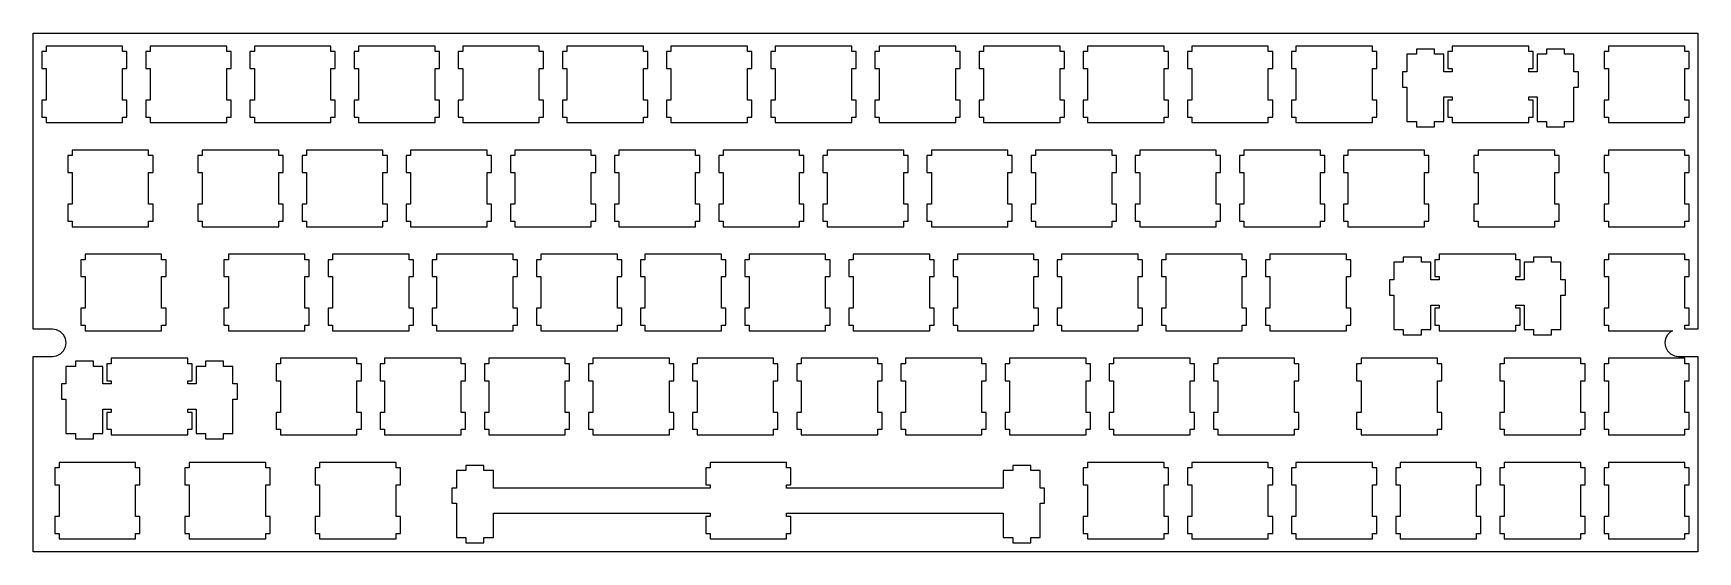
# Model space of a CAD drawing. Extents: x 0 to 305, y 0 to 95.
import ezdxf

# ---------------------------------------------------------------- set-up
doc = ezdxf.new("R2010")
doc.units = 0
doc.layers.get('0').update_dxf_attribs({"linetype": 'CONTINUOUS'})

msp = doc.modelspace()

# ---------------------------------------------------------------- linework, layer by layer
at = {"color": 0}
for p, q in [((0.09508, 40.9924), (0.09508, 95.1548)), ((0.09508, 95.1548), (304.519, 95.1548)), ((304.519, 95.1548), (304.519, 40.9924)), ((2.43086, 91.7938), (1.6316, 91.7938)), ((1.6316, 91.7938), (1.6316, 88.6933)), ((2.43086, 92.7929), (2.43086, 91.7938)), ((16.4317, 92.7929), (2.43086, 92.7929)), ((16.4317, 91.7938), (16.4317, 92.7929)), ((17.231, 91.7938), (16.4317, 91.7938)), ((17.231, 88.6933), (17.231, 91.7938)), ((21.4809, 91.7938), (20.6816, 91.7938)), ((20.6816, 91.7938), (20.6816, 88.6933)), ((21.4809, 92.7929), (21.4809, 91.7938)), ((35.4817, 92.7929), (21.4809, 92.7929)), ((35.4817, 91.7938), (35.4817, 92.7929)), ((36.2811, 91.7938), (35.4817, 91.7938)), ((36.2811, 88.6933), (36.2811, 91.7938)), ((40.531, 91.7938), (39.7316, 91.7938)), ((39.7316, 91.7938), (39.7316, 88.6933)), ((40.531, 92.7929), (40.531, 91.7938)), ((54.5317, 92.7929), (40.531, 92.7929)), ((54.5317, 91.7938), (54.5317, 92.7929)), ((55.3311, 91.7938), (54.5317, 91.7938)), ((55.3311, 88.6933), (55.3311, 91.7938)), ((59.581, 91.7938), (58.7816, 91.7938)), ((58.7816, 91.7938), (58.7816, 88.6933)), ((59.581, 92.7929), (59.581, 91.7938)), ((73.5803, 92.7929), (59.581, 92.7929)), ((73.5803, 91.7938), (73.5803, 92.7929)), ((74.3811, 91.7938), (73.5803, 91.7938)), ((74.3811, 88.6933), (74.3811, 91.7938)), ((78.631, 91.7938), (77.8302, 91.7938)), ((77.8302, 91.7938), (77.8302, 88.6933)), ((78.631, 92.7929), (78.631, 91.7938)), ((92.6317, 92.7929), (78.631, 92.7929)), ((92.6317, 91.7938), (92.6317, 92.7929)), ((93.4311, 91.7938), (92.6317, 91.7938)), ((93.4311, 88.6933), (93.4311, 91.7938)), ((97.681, 91.7938), (96.8816, 91.7938)), ((96.8816, 91.7938), (96.8816, 88.6933)), ((97.681, 92.7929), (97.681, 91.7938)), ((111.682, 92.7929), (97.681, 92.7929)), ((111.682, 91.7938), (111.682, 92.7929)), ((112.481, 91.7938), (111.682, 91.7938)), ((112.481, 88.6933), (112.481, 91.7938)), ((116.731, 91.7938), (115.932, 91.7938)), ((115.932, 91.7938), (115.932, 88.6933)), ((116.731, 92.7929), (116.731, 91.7938)), ((130.732, 92.7929), (116.731, 92.7929)), ((130.732, 91.7938), (130.732, 92.7929)), ((131.531, 91.7938), (130.732, 91.7938)), ((131.531, 88.6933), (131.531, 91.7938)), ((135.781, 91.7938), (134.982, 91.7938)), ((134.982, 91.7938), (134.982, 88.6933)), ((135.781, 92.7929), (135.781, 91.7938)), ((149.782, 92.7929), (135.781, 92.7929)), ((149.782, 91.7938), (149.782, 92.7929)), ((150.581, 91.7938), (149.782, 91.7938)), ((150.581, 88.6933), (150.581, 91.7938)), ((154.831, 91.7938), (154.032, 91.7938)), ((154.032, 91.7938), (154.032, 88.6933)), ((154.831, 92.7929), (154.831, 91.7938)), ((168.83, 92.7929), (154.831, 92.7929)), ((168.83, 91.7938), (168.83, 92.7929)), ((169.631, 91.7938), (168.83, 91.7938)), ((169.631, 88.6933), (169.631, 91.7938)), ((173.881, 91.7938), (173.08, 91.7938)), ((173.08, 91.7938), (173.08, 88.6933)), ((173.881, 92.7929), (173.881, 91.7938)), ((187.882, 92.7929), (173.881, 92.7929)), ((187.882, 91.7938), (187.882, 92.7929)), ((188.681, 91.7938), (187.882, 91.7938)), ((188.681, 88.6933), (188.681, 91.7938)), ((192.931, 91.7938), (192.132, 91.7938)), ((192.132, 91.7938), (192.132, 88.6933)), ((192.931, 92.7929), (192.931, 91.7938)), ((206.93, 92.7929), (192.931, 92.7929)), ((206.93, 91.7938), (206.93, 92.7929)), ((207.731, 91.7938), (206.93, 91.7938)), ((207.731, 88.6933), (207.731, 91.7938)), ((211.981, 91.7938), (211.18, 91.7938)), ((211.18, 91.7938), (211.18, 88.6933)), ((211.981, 92.7929), (211.981, 91.7938)), ((225.982, 92.7929), (211.981, 92.7929)), ((225.982, 91.7938), (225.982, 92.7929)), ((226.781, 91.7938), (225.982, 91.7938)), ((226.781, 88.6933), (226.781, 91.7938)), ((231.031, 91.7938), (230.232, 91.7938)), ((230.232, 91.7938), (230.232, 88.6933)), ((231.031, 92.7929), (231.031, 91.7938)), ((245.032, 92.7929), (231.031, 92.7929)), ((245.032, 91.7938), (245.032, 92.7929)), ((245.831, 91.7938), (245.032, 91.7938)), ((245.831, 88.6933), (245.831, 91.7938)), ((256.355, 92.2433), (253.056, 92.2433)), ((253.056, 92.2433), (253.056, 91.3239)), ((256.355, 91.3239), (256.355, 92.2433)), ((259.606, 91.7938), (258.805, 91.7938)), ((258.805, 91.7938), (258.805, 88.6933)), ((259.606, 92.7929), (259.606, 91.7938)), ((273.605, 92.7929), (259.606, 92.7929)), ((273.605, 91.7938), (273.605, 92.7929)), ((274.406, 91.7938), (273.605, 91.7938)), ((274.406, 88.6933), (274.406, 91.7938)), ((280.155, 92.2433), (276.856, 92.2433)), ((276.856, 92.2433), (276.856, 91.3239)), ((280.155, 91.3239), (280.155, 92.2433)), ((288.181, 91.7938), (287.38, 91.7938)), ((287.38, 91.7938), (287.38, 88.6933)), ((288.181, 92.7929), (288.181, 91.7938)), ((302.18, 92.7929), (288.181, 92.7929)), ((302.18, 91.7938), (302.18, 92.7929)), ((302.981, 91.7938), (302.18, 91.7938)), ((302.981, 88.6933), (302.981, 91.7938)), ((1.6316, 88.6933), (2.43086, 88.6933)), ((2.43086, 88.6933), (2.43086, 82.8933)), ((16.4317, 82.8933), (16.4317, 88.6933)), ((16.4317, 88.6933), (17.231, 88.6933)), ((20.6816, 88.6933), (21.4809, 88.6933)), ((21.4809, 88.6933), (21.4809, 82.8933)), ((35.4817, 82.8933), (35.4817, 88.6933)), ((35.4817, 88.6933), (36.2811, 88.6933)), ((39.7316, 88.6933), (40.531, 88.6933)), ((40.531, 88.6933), (40.531, 82.8933)), ((54.5317, 82.8933), (54.5317, 88.6933)), ((54.5317, 88.6933), (55.3311, 88.6933)), ((58.7816, 88.6933), (59.581, 88.6933)), ((59.581, 88.6933), (59.581, 82.8933)), ((73.5803, 82.8933), (73.5803, 88.6933)), ((73.5803, 88.6933), (74.3811, 88.6933)), ((77.8302, 88.6933), (78.631, 88.6933)), ((78.631, 88.6933), (78.631, 82.8933)), ((92.6317, 82.8933), (92.6317, 88.6933)), ((92.6317, 88.6933), (93.4311, 88.6933)), ((96.8816, 88.6933), (97.681, 88.6933)), ((97.681, 88.6933), (97.681, 82.8933)), ((111.682, 82.8933), (111.682, 88.6933)), ((111.682, 88.6933), (112.481, 88.6933)), ((115.932, 88.6933), (116.731, 88.6933)), ((116.731, 88.6933), (116.731, 82.8933)), ((130.732, 82.8933), (130.732, 88.6933)), ((130.732, 88.6933), (131.531, 88.6933)), ((134.982, 88.6933), (135.781, 88.6933)), ((135.781, 88.6933), (135.781, 82.8933)), ((149.782, 82.8933), (149.782, 88.6933)), ((149.782, 88.6933), (150.581, 88.6933)), ((154.032, 88.6933), (154.831, 88.6933)), ((154.831, 88.6933), (154.831, 82.8933)), ((168.83, 82.8933), (168.83, 88.6933)), ((168.83, 88.6933), (169.631, 88.6933)), ((173.08, 88.6933), (173.881, 88.6933)), ((173.881, 88.6933), (173.881, 82.8933)), ((187.882, 82.8933), (187.882, 88.6933)), ((187.882, 88.6933), (188.681, 88.6933)), ((192.132, 88.6933), (192.931, 88.6933)), ((192.931, 88.6933), (192.931, 82.8933)), ((206.93, 82.8933), (206.93, 88.6933)), ((206.93, 88.6933), (207.731, 88.6933)), ((211.18, 88.6933), (211.981, 88.6933)), ((211.981, 88.6933), (211.981, 82.8933)), ((225.982, 82.8933), (225.982, 88.6933)), ((225.982, 88.6933), (226.781, 88.6933)), ((230.232, 88.6933), (231.031, 88.6933)), ((231.031, 88.6933), (231.031, 82.8933)), ((245.032, 82.8933), (245.032, 88.6933)), ((245.032, 88.6933), (245.831, 88.6933)), ((253.056, 91.3239), (251.331, 91.3239)), ((251.331, 91.3239), (251.331, 88.0939)), ((258.08, 91.3239), (256.355, 91.3239)), ((258.08, 88.0939), (258.08, 91.3239)), ((258.805, 88.6933), (259.606, 88.6933)), ((259.606, 88.6933), (259.606, 88.0939)), ((273.605, 88.0939), (273.605, 88.6933)), ((273.605, 88.6933), (274.406, 88.6933)), ((276.856, 91.3239), (275.131, 91.3239)), ((275.131, 91.3239), (275.131, 88.0939)), ((281.88, 91.3239), (280.155, 91.3239)), ((281.88, 88.0939), (281.88, 91.3239)), ((287.38, 88.6933), (288.181, 88.6933)), ((288.181, 88.6933), (288.181, 82.8933)), ((302.18, 82.8933), (302.18, 88.6933)), ((302.18, 88.6933), (302.981, 88.6933)), ((251.331, 88.0939), (250.507, 88.0939)), ((250.507, 88.0939), (250.507, 85.2936)), ((250.507, 85.2936), (251.331, 85.2936)), ((251.331, 85.2936), (251.331, 79.0222)), ((259.606, 88.0939), (258.08, 88.0939)), ((275.131, 88.0939), (273.605, 88.0939)), ((282.706, 88.0939), (281.88, 88.0939)), ((281.88, 79.0222), (281.88, 85.2936)), ((281.88, 85.2936), (282.706, 85.2936)), ((282.706, 85.2936), (282.706, 88.0939)), ((2.43086, 82.8933), (1.6316, 82.8933)), ((1.6316, 82.8933), (1.6316, 79.7941)), ((17.231, 82.8933), (16.4317, 82.8933)), ((17.231, 79.7941), (17.231, 82.8933)), ((21.4809, 82.8933), (20.6816, 82.8933)), ((20.6816, 82.8933), (20.6816, 79.7941)), ((36.2811, 82.8933), (35.4817, 82.8933)), ((36.2811, 79.7941), (36.2811, 82.8933)), ((40.531, 82.8933), (39.7316, 82.8933)), ((39.7316, 82.8933), (39.7316, 79.7941)), ((55.3311, 82.8933), (54.5317, 82.8933)), ((55.3311, 79.7941), (55.3311, 82.8933)), ((59.581, 82.8933), (58.7816, 82.8933)), ((58.7816, 82.8933), (58.7816, 79.7941)), ((74.3811, 82.8933), (73.5803, 82.8933)), ((74.3811, 79.7941), (74.3811, 82.8933)), ((78.631, 82.8933), (77.8302, 82.8933)), ((77.8302, 82.8933), (77.8302, 79.7941)), ((93.4311, 82.8933), (92.6317, 82.8933)), ((93.4311, 79.7941), (93.4311, 82.8933)), ((97.681, 82.8933), (96.8816, 82.8933)), ((96.8816, 82.8933), (96.8816, 79.7941)), ((112.481, 82.8933), (111.682, 82.8933)), ((112.481, 79.7941), (112.481, 82.8933)), ((116.731, 82.8933), (115.932, 82.8933)), ((115.932, 82.8933), (115.932, 79.7941)), ((131.531, 82.8933), (130.732, 82.8933)), ((131.531, 79.7941), (131.531, 82.8933)), ((135.781, 82.8933), (134.982, 82.8933)), ((134.982, 82.8933), (134.982, 79.7941)), ((150.581, 82.8933), (149.782, 82.8933)), ((150.581, 79.7941), (150.581, 82.8933)), ((154.831, 82.8933), (154.032, 82.8933)), ((154.032, 82.8933), (154.032, 79.7941)), ((169.631, 82.8933), (168.83, 82.8933)), ((169.631, 79.7941), (169.631, 82.8933)), ((173.881, 82.8933), (173.08, 82.8933)), ((173.08, 82.8933), (173.08, 79.7941)), ((188.681, 82.8933), (187.882, 82.8933)), ((188.681, 79.7941), (188.681, 82.8933)), ((192.931, 82.8933), (192.132, 82.8933)), ((192.132, 82.8933), (192.132, 79.7941)), ((207.731, 82.8933), (206.93, 82.8933)), ((207.731, 79.7941), (207.731, 82.8933)), ((211.981, 82.8933), (211.18, 82.8933)), ((211.18, 82.8933), (211.18, 79.7941)), ((226.781, 82.8933), (225.982, 82.8933)), ((226.781, 79.7941), (226.781, 82.8933)), ((231.031, 82.8933), (230.232, 82.8933)), ((230.232, 82.8933), (230.232, 79.7941)), ((245.831, 82.8933), (245.032, 82.8933)), ((245.831, 79.7941), (245.831, 82.8933)), ((258.08, 79.0222), (258.08, 83.494)), ((258.08, 83.494), (259.606, 83.494)), ((259.606, 82.8933), (258.805, 82.8933)), ((258.805, 82.8933), (258.805, 79.7941)), ((259.606, 83.494), (259.606, 82.8933)), ((273.605, 82.8933), (273.605, 83.494)), ((273.605, 83.494), (275.131, 83.494)), ((274.406, 82.8933), (273.605, 82.8933)), ((274.406, 79.7941), (274.406, 82.8933)), ((275.131, 83.494), (275.131, 79.0222)), ((288.181, 82.8933), (287.38, 82.8933)), ((287.38, 82.8933), (287.38, 79.7941)), ((302.981, 82.8933), (302.18, 82.8933)), ((302.981, 79.7941), (302.981, 82.8933)), ((1.6316, 79.7941), (2.43086, 79.7941)), ((2.43086, 79.7941), (2.43086, 78.7936)), ((16.4317, 78.7936), (16.4317, 79.7941)), ((16.4317, 79.7941), (17.231, 79.7941)), ((20.6816, 79.7941), (21.4809, 79.7941)), ((21.4809, 79.7941), (21.4809, 78.7936)), ((35.4817, 78.7936), (35.4817, 79.7941)), ((35.4817, 79.7941), (36.2811, 79.7941)), ((39.7316, 79.7941), (40.531, 79.7941)), ((40.531, 79.7941), (40.531, 78.7936)), ((54.5317, 78.7936), (54.5317, 79.7941)), ((54.5317, 79.7941), (55.3311, 79.7941)), ((58.7816, 79.7941), (59.581, 79.7941)), ((59.581, 79.7941), (59.581, 78.7936)), ((73.5803, 78.7936), (73.5803, 79.7941)), ((73.5803, 79.7941), (74.3811, 79.7941)), ((77.8302, 79.7941), (78.631, 79.7941)), ((78.631, 79.7941), (78.631, 78.7936)), ((92.6317, 78.7936), (92.6317, 79.7941)), ((92.6317, 79.7941), (93.4311, 79.7941)), ((96.8816, 79.7941), (97.681, 79.7941)), ((97.681, 79.7941), (97.681, 78.7936)), ((111.682, 78.7936), (111.682, 79.7941)), ((111.682, 79.7941), (112.481, 79.7941)), ((115.932, 79.7941), (116.731, 79.7941)), ((116.731, 79.7941), (116.731, 78.7936)), ((130.732, 78.7936), (130.732, 79.7941)), ((130.732, 79.7941), (131.531, 79.7941)), ((134.982, 79.7941), (135.781, 79.7941)), ((135.781, 79.7941), (135.781, 78.7936)), ((149.782, 78.7936), (149.782, 79.7941)), ((149.782, 79.7941), (150.581, 79.7941)), ((154.032, 79.7941), (154.831, 79.7941)), ((154.831, 79.7941), (154.831, 78.7936)), ((168.83, 78.7936), (168.83, 79.7941)), ((168.83, 79.7941), (169.631, 79.7941)), ((173.08, 79.7941), (173.881, 79.7941)), ((173.881, 79.7941), (173.881, 78.7936)), ((187.882, 78.7936), (187.882, 79.7941)), ((187.882, 79.7941), (188.681, 79.7941)), ((192.132, 79.7941), (192.931, 79.7941)), ((192.931, 79.7941), (192.931, 78.7936)), ((206.93, 78.7936), (206.93, 79.7941)), ((206.93, 79.7941), (207.731, 79.7941)), ((211.18, 79.7941), (211.981, 79.7941)), ((211.981, 79.7941), (211.981, 78.7936)), ((225.982, 78.7936), (225.982, 79.7941)), ((225.982, 79.7941), (226.781, 79.7941)), ((230.232, 79.7941), (231.031, 79.7941)), ((231.031, 79.7941), (231.031, 78.7936)), ((245.032, 78.7936), (245.032, 79.7941)), ((245.032, 79.7941), (245.831, 79.7941)), ((258.805, 79.7941), (259.606, 79.7941)), ((259.606, 79.7941), (259.606, 78.7936)), ((273.605, 78.7936), (273.605, 79.7941)), ((273.605, 79.7941), (274.406, 79.7941)), ((287.38, 79.7941), (288.181, 79.7941)), ((288.181, 79.7941), (288.181, 78.7936)), ((302.18, 78.7936), (302.18, 79.7941)), ((302.18, 79.7941), (302.981, 79.7941)), ((2.43086, 78.7936), (16.4317, 78.7936)), ((21.4809, 78.7936), (35.4817, 78.7936)), ((40.531, 78.7936), (54.5317, 78.7936)), ((59.581, 78.7936), (73.5803, 78.7936)), ((78.631, 78.7936), (92.6317, 78.7936)), ((97.681, 78.7936), (111.682, 78.7936)), ((116.731, 78.7936), (130.732, 78.7936)), ((135.781, 78.7936), (149.782, 78.7936)), ((154.831, 78.7936), (168.83, 78.7936)), ((173.881, 78.7936), (187.882, 78.7936)), ((192.931, 78.7936), (206.93, 78.7936)), ((211.981, 78.7936), (225.982, 78.7936)), ((231.031, 78.7936), (245.032, 78.7936)), ((251.331, 79.0222), (253.056, 79.0222)), ((253.056, 79.0222), (253.056, 78.044)), ((253.056, 78.044), (256.355, 78.044)), ((256.355, 78.044), (256.355, 79.0222)), ((256.355, 79.0222), (258.08, 79.0222)), ((259.606, 78.7936), (273.605, 78.7936)), ((275.131, 79.0222), (276.856, 79.0222)), ((276.856, 79.0222), (276.856, 78.044)), ((276.856, 78.044), (280.155, 78.044)), ((280.155, 78.044), (280.155, 79.0222)), ((280.155, 79.0222), (281.88, 79.0222)), ((288.181, 78.7936), (302.18, 78.7936)), ((7.19473, 73.7429), (7.19473, 72.7438)), ((21.1942, 73.7429), (7.19473, 73.7429)), ((21.1942, 72.7438), (21.1942, 73.7429)), ((31.0059, 73.7429), (31.0059, 72.7438)), ((45.0053, 73.7429), (31.0059, 73.7429)), ((45.0053, 72.7438), (45.0053, 73.7429)), ((50.056, 73.7429), (50.056, 72.7438)), ((64.0567, 73.7429), (50.056, 73.7429)), ((64.0567, 72.7438), (64.0567, 73.7429)), ((69.106, 73.7429), (69.106, 72.7438)), ((83.1067, 73.7429), (69.106, 73.7429)), ((83.1067, 72.7438), (83.1067, 73.7429)), ((88.156, 73.7429), (88.156, 72.7438)), ((102.157, 73.7429), (88.156, 73.7429)), ((102.157, 72.7438), (102.157, 73.7429)), ((107.206, 73.7429), (107.206, 72.7438)), ((121.205, 73.7429), (107.206, 73.7429)), ((121.205, 72.7438), (121.205, 73.7429)), ((126.256, 73.7429), (126.256, 72.7438)), ((140.257, 73.7429), (126.256, 73.7429)), ((140.257, 72.7438), (140.257, 73.7429)), ((145.306, 73.7429), (145.306, 72.7438)), ((159.305, 73.7429), (145.306, 73.7429)), ((159.305, 72.7438), (159.305, 73.7429)), ((164.356, 73.7429), (164.356, 72.7438)), ((178.357, 73.7429), (164.356, 73.7429)), ((178.357, 72.7438), (178.357, 73.7429)), ((183.406, 73.7429), (183.406, 72.7438)), ((197.407, 73.7429), (183.406, 73.7429)), ((197.407, 72.7438), (197.407, 73.7429)), ((202.456, 73.7429), (202.456, 72.7438)), ((216.455, 73.7429), (202.456, 73.7429)), ((216.455, 72.7438), (216.455, 73.7429)), ((221.506, 73.7429), (221.506, 72.7438)), ((235.507, 73.7429), (221.506, 73.7429)), ((235.507, 72.7438), (235.507, 73.7429)), ((240.556, 73.7429), (240.556, 72.7438)), ((254.555, 73.7429), (240.556, 73.7429)), ((254.555, 72.7438), (254.555, 73.7429)), ((264.368, 73.7429), (264.368, 72.7438)), ((278.368, 73.7429), (264.368, 73.7429)), ((278.368, 72.7438), (278.368, 73.7429)), ((288.181, 73.7429), (288.181, 72.7438)), ((302.18, 73.7429), (288.181, 73.7429)), ((302.18, 72.7438), (302.18, 73.7429)), ((7.19473, 72.7438), (6.3941, 72.7438)), ((6.3941, 72.7438), (6.3941, 69.6433)), ((21.9935, 72.7438), (21.1942, 72.7438)), ((21.9935, 69.6433), (21.9935, 72.7438)), ((31.0059, 72.7438), (30.2052, 72.7438)), ((30.2052, 72.7438), (30.2052, 69.6433)), ((45.8061, 72.7438), (45.0053, 72.7438)), ((45.8061, 69.6433), (45.8061, 72.7438)), ((50.056, 72.7438), (49.2552, 72.7438)), ((49.2552, 72.7438), (49.2552, 69.6433)), ((64.8561, 72.7438), (64.0567, 72.7438)), ((64.8561, 69.6433), (64.8561, 72.7438)), ((69.106, 72.7438), (68.3066, 72.7438)), ((68.3066, 72.7438), (68.3066, 69.6433)), ((83.9061, 72.7438), (83.1067, 72.7438)), ((83.9061, 69.6433), (83.9061, 72.7438)), ((88.156, 72.7438), (87.3566, 72.7438)), ((87.3566, 72.7438), (87.3566, 69.6433)), ((102.956, 72.7438), (102.157, 72.7438)), ((102.956, 69.6433), (102.956, 72.7438)), ((107.206, 72.7438), (106.407, 72.7438)), ((106.407, 72.7438), (106.407, 69.6433)), ((122.006, 72.7438), (121.205, 72.7438)), ((122.006, 69.6433), (122.006, 72.7438)), ((126.256, 72.7438), (125.455, 72.7438)), ((125.455, 72.7438), (125.455, 69.6433)), ((141.056, 72.7438), (140.257, 72.7438)), ((141.056, 69.6433), (141.056, 72.7438)), ((145.306, 72.7438), (144.507, 72.7438)), ((144.507, 72.7438), (144.507, 69.6433)), ((160.106, 72.7438), (159.305, 72.7438)), ((160.106, 69.6433), (160.106, 72.7438)), ((164.356, 72.7438), (163.555, 72.7438)), ((163.555, 72.7438), (163.555, 69.6433)), ((179.156, 72.7438), (178.357, 72.7438)), ((179.156, 69.6433), (179.156, 72.7438)), ((183.406, 72.7438), (182.607, 72.7438)), ((182.607, 72.7438), (182.607, 69.6433)), ((198.206, 72.7438), (197.407, 72.7438)), ((198.206, 69.6433), (198.206, 72.7438)), ((202.456, 72.7438), (201.657, 72.7438)), ((201.657, 72.7438), (201.657, 69.6433)), ((217.256, 72.7438), (216.455, 72.7438)), ((217.256, 69.6433), (217.256, 72.7438)), ((221.506, 72.7438), (220.705, 72.7438)), ((220.705, 72.7438), (220.705, 69.6433)), ((236.306, 72.7438), (235.507, 72.7438)), ((236.306, 69.6433), (236.306, 72.7438)), ((240.556, 72.7438), (239.757, 72.7438)), ((239.757, 72.7438), (239.757, 69.6433)), ((255.356, 72.7438), (254.555, 72.7438)), ((255.356, 69.6433), (255.356, 72.7438)), ((264.368, 72.7438), (263.569, 72.7438)), ((263.569, 72.7438), (263.569, 69.6433)), ((279.169, 72.7438), (278.368, 72.7438)), ((279.169, 69.6433), (279.169, 72.7438)), ((288.181, 72.7438), (287.38, 72.7438)), ((287.38, 72.7438), (287.38, 69.6433)), ((302.981, 72.7438), (302.18, 72.7438)), ((302.981, 69.6433), (302.981, 72.7438)), ((6.3941, 69.6433), (7.19473, 69.6433)), ((7.19473, 69.6433), (7.19473, 63.8433)), ((21.1942, 63.8433), (21.1942, 69.6433)), ((21.1942, 69.6433), (21.9935, 69.6433)), ((30.2052, 69.6433), (31.0059, 69.6433)), ((31.0059, 69.6433), (31.0059, 63.8433)), ((45.0053, 63.8433), (45.0053, 69.6433)), ((45.0053, 69.6433), (45.8061, 69.6433)), ((49.2552, 69.6433), (50.056, 69.6433)), ((50.056, 69.6433), (50.056, 63.8433)), ((64.0567, 63.8433), (64.0567, 69.6433)), ((64.0567, 69.6433), (64.8561, 69.6433)), ((68.3066, 69.6433), (69.106, 69.6433)), ((69.106, 69.6433), (69.106, 63.8433)), ((83.1067, 63.8433), (83.1067, 69.6433)), ((83.1067, 69.6433), (83.9061, 69.6433)), ((87.3566, 69.6433), (88.156, 69.6433)), ((88.156, 69.6433), (88.156, 63.8433)), ((102.157, 63.8433), (102.157, 69.6433)), ((102.157, 69.6433), (102.956, 69.6433)), ((106.407, 69.6433), (107.206, 69.6433)), ((107.206, 69.6433), (107.206, 63.8433)), ((121.205, 63.8433), (121.205, 69.6433)), ((121.205, 69.6433), (122.006, 69.6433)), ((125.455, 69.6433), (126.256, 69.6433)), ((126.256, 69.6433), (126.256, 63.8433)), ((140.257, 63.8433), (140.257, 69.6433)), ((140.257, 69.6433), (141.056, 69.6433)), ((144.507, 69.6433), (145.306, 69.6433)), ((145.306, 69.6433), (145.306, 63.8433)), ((159.305, 63.8433), (159.305, 69.6433)), ((159.305, 69.6433), (160.106, 69.6433)), ((163.555, 69.6433), (164.356, 69.6433)), ((164.356, 69.6433), (164.356, 63.8433)), ((178.357, 63.8433), (178.357, 69.6433)), ((178.357, 69.6433), (179.156, 69.6433)), ((182.607, 69.6433), (183.406, 69.6433)), ((183.406, 69.6433), (183.406, 63.8433)), ((197.407, 63.8433), (197.407, 69.6433)), ((197.407, 69.6433), (198.206, 69.6433)), ((201.657, 69.6433), (202.456, 69.6433)), ((202.456, 69.6433), (202.456, 63.8433)), ((216.455, 63.8433), (216.455, 69.6433)), ((216.455, 69.6433), (217.256, 69.6433)), ((220.705, 69.6433), (221.506, 69.6433)), ((221.506, 69.6433), (221.506, 63.8433)), ((235.507, 63.8433), (235.507, 69.6433)), ((235.507, 69.6433), (236.306, 69.6433)), ((239.757, 69.6433), (240.556, 69.6433)), ((240.556, 69.6433), (240.556, 63.8433)), ((254.555, 63.8433), (254.555, 69.6433)), ((254.555, 69.6433), (255.356, 69.6433)), ((263.569, 69.6433), (264.368, 69.6433)), ((264.368, 69.6433), (264.368, 63.8433)), ((278.368, 63.8433), (278.368, 69.6433)), ((278.368, 69.6433), (279.169, 69.6433)), ((287.38, 69.6433), (288.181, 69.6433)), ((288.181, 69.6433), (288.181, 63.8433)), ((302.18, 63.8433), (302.18, 69.6433)), ((302.18, 69.6433), (302.981, 69.6433)), ((7.19473, 63.8433), (6.3941, 63.8433)), ((6.3941, 63.8433), (6.3941, 60.7441)), ((21.9935, 63.8433), (21.1942, 63.8433)), ((21.9935, 60.7441), (21.9935, 63.8433)), ((31.0059, 63.8433), (30.2052, 63.8433)), ((30.2052, 63.8433), (30.2052, 60.7441)), ((45.8061, 63.8433), (45.0053, 63.8433)), ((45.8061, 60.7441), (45.8061, 63.8433)), ((50.056, 63.8433), (49.2552, 63.8433)), ((49.2552, 63.8433), (49.2552, 60.7441)), ((64.8561, 63.8433), (64.0567, 63.8433)), ((64.8561, 60.7441), (64.8561, 63.8433)), ((69.106, 63.8433), (68.3066, 63.8433)), ((68.3066, 63.8433), (68.3066, 60.7441)), ((83.9061, 63.8433), (83.1067, 63.8433)), ((83.9061, 60.7441), (83.9061, 63.8433)), ((88.156, 63.8433), (87.3566, 63.8433)), ((87.3566, 63.8433), (87.3566, 60.7441)), ((102.956, 63.8433), (102.157, 63.8433)), ((102.956, 60.7441), (102.956, 63.8433)), ((107.206, 63.8433), (106.407, 63.8433)), ((106.407, 63.8433), (106.407, 60.7441)), ((122.006, 63.8433), (121.205, 63.8433)), ((122.006, 60.7441), (122.006, 63.8433)), ((126.256, 63.8433), (125.455, 63.8433)), ((125.455, 63.8433), (125.455, 60.7441)), ((141.056, 63.8433), (140.257, 63.8433)), ((141.056, 60.7441), (141.056, 63.8433)), ((145.306, 63.8433), (144.507, 63.8433)), ((144.507, 63.8433), (144.507, 60.7441)), ((160.106, 63.8433), (159.305, 63.8433)), ((160.106, 60.7441), (160.106, 63.8433)), ((164.356, 63.8433), (163.555, 63.8433)), ((163.555, 63.8433), (163.555, 60.7441)), ((179.156, 63.8433), (178.357, 63.8433)), ((179.156, 60.7441), (179.156, 63.8433)), ((183.406, 63.8433), (182.607, 63.8433)), ((182.607, 63.8433), (182.607, 60.7441)), ((198.206, 63.8433), (197.407, 63.8433)), ((198.206, 60.7441), (198.206, 63.8433)), ((202.456, 63.8433), (201.657, 63.8433)), ((201.657, 63.8433), (201.657, 60.7441)), ((217.256, 63.8433), (216.455, 63.8433)), ((217.256, 60.7441), (217.256, 63.8433)), ((221.506, 63.8433), (220.705, 63.8433)), ((220.705, 63.8433), (220.705, 60.7441)), ((236.306, 63.8433), (235.507, 63.8433)), ((236.306, 60.7441), (236.306, 63.8433)), ((240.556, 63.8433), (239.757, 63.8433)), ((239.757, 63.8433), (239.757, 60.7441)), ((255.356, 63.8433), (254.555, 63.8433)), ((255.356, 60.7441), (255.356, 63.8433)), ((264.368, 63.8433), (263.569, 63.8433)), ((263.569, 63.8433), (263.569, 60.7441)), ((279.169, 63.8433), (278.368, 63.8433)), ((279.169, 60.7441), (279.169, 63.8433)), ((288.181, 63.8433), (287.38, 63.8433)), ((287.38, 63.8433), (287.38, 60.7441)), ((302.981, 63.8433), (302.18, 63.8433)), ((302.981, 60.7441), (302.981, 63.8433)), ((6.3941, 60.7441), (7.19473, 60.7441)), ((7.19473, 60.7441), (7.19473, 59.7436)), ((7.19473, 59.7436), (21.1942, 59.7436)), ((21.1942, 59.7436), (21.1942, 60.7441)), ((21.1942, 60.7441), (21.9935, 60.7441)), ((30.2052, 60.7441), (31.0059, 60.7441)), ((31.0059, 60.7441), (31.0059, 59.7436)), ((31.0059, 59.7436), (45.0053, 59.7436)), ((45.0053, 59.7436), (45.0053, 60.7441)), ((45.0053, 60.7441), (45.8061, 60.7441)), ((49.2552, 60.7441), (50.056, 60.7441)), ((50.056, 60.7441), (50.056, 59.7436)), ((50.056, 59.7436), (64.0567, 59.7436)), ((64.0567, 59.7436), (64.0567, 60.7441)), ((64.0567, 60.7441), (64.8561, 60.7441)), ((68.3066, 60.7441), (69.106, 60.7441)), ((69.106, 60.7441), (69.106, 59.7436)), ((69.106, 59.7436), (83.1067, 59.7436)), ((83.1067, 59.7436), (83.1067, 60.7441)), ((83.1067, 60.7441), (83.9061, 60.7441)), ((87.3566, 60.7441), (88.156, 60.7441)), ((88.156, 60.7441), (88.156, 59.7436)), ((88.156, 59.7436), (102.157, 59.7436)), ((102.157, 59.7436), (102.157, 60.7441)), ((102.157, 60.7441), (102.956, 60.7441)), ((106.407, 60.7441), (107.206, 60.7441)), ((107.206, 60.7441), (107.206, 59.7436)), ((107.206, 59.7436), (121.205, 59.7436)), ((121.205, 59.7436), (121.205, 60.7441)), ((121.205, 60.7441), (122.006, 60.7441)), ((125.455, 60.7441), (126.256, 60.7441)), ((126.256, 60.7441), (126.256, 59.7436)), ((126.256, 59.7436), (140.257, 59.7436)), ((140.257, 59.7436), (140.257, 60.7441)), ((140.257, 60.7441), (141.056, 60.7441)), ((144.507, 60.7441), (145.306, 60.7441)), ((145.306, 60.7441), (145.306, 59.7436)), ((145.306, 59.7436), (159.305, 59.7436)), ((159.305, 59.7436), (159.305, 60.7441)), ((159.305, 60.7441), (160.106, 60.7441)), ((163.555, 60.7441), (164.356, 60.7441)), ((164.356, 60.7441), (164.356, 59.7436)), ((164.356, 59.7436), (178.357, 59.7436)), ((178.357, 59.7436), (178.357, 60.7441)), ((178.357, 60.7441), (179.156, 60.7441)), ((182.607, 60.7441), (183.406, 60.7441)), ((183.406, 60.7441), (183.406, 59.7436)), ((183.406, 59.7436), (197.407, 59.7436)), ((197.407, 59.7436), (197.407, 60.7441)), ((197.407, 60.7441), (198.206, 60.7441)), ((201.657, 60.7441), (202.456, 60.7441)), ((202.456, 60.7441), (202.456, 59.7436)), ((202.456, 59.7436), (216.455, 59.7436)), ((216.455, 59.7436), (216.455, 60.7441)), ((216.455, 60.7441), (217.256, 60.7441)), ((220.705, 60.7441), (221.506, 60.7441)), ((221.506, 60.7441), (221.506, 59.7436)), ((221.506, 59.7436), (235.507, 59.7436)), ((235.507, 59.7436), (235.507, 60.7441)), ((235.507, 60.7441), (236.306, 60.7441)), ((239.757, 60.7441), (240.556, 60.7441)), ((240.556, 60.7441), (240.556, 59.7436)), ((240.556, 59.7436), (254.555, 59.7436)), ((254.555, 59.7436), (254.555, 60.7441)), ((254.555, 60.7441), (255.356, 60.7441)), ((263.569, 60.7441), (264.368, 60.7441)), ((264.368, 60.7441), (264.368, 59.7436)), ((264.368, 59.7436), (278.368, 59.7436)), ((278.368, 59.7436), (278.368, 60.7441)), ((278.368, 60.7441), (279.169, 60.7441)), ((287.38, 60.7441), (288.181, 60.7441)), ((288.181, 60.7441), (288.181, 59.7436)), ((288.181, 59.7436), (302.18, 59.7436)), ((302.18, 59.7436), (302.18, 60.7441)), ((302.18, 60.7441), (302.981, 60.7441)), ((9.57598, 53.6924), (8.77535, 53.6924)), ((8.77535, 53.6924), (8.77535, 50.5933)), ((9.57598, 54.6929), (9.57598, 53.6924)), ((23.5755, 54.6929), (9.57598, 54.6929)), ((23.5755, 53.6924), (23.5755, 54.6929)), ((24.3761, 53.6924), (23.5755, 53.6924)), ((24.3761, 50.5933), (24.3761, 53.6924)), ((35.7699, 53.6924), (34.9691, 53.6924)), ((34.9691, 53.6924), (34.9691, 50.5933)), ((35.7699, 54.6929), (35.7699, 53.6924)), ((49.7692, 54.6929), (35.7699, 54.6929)), ((49.7692, 53.6924), (49.7692, 54.6929)), ((50.5672, 53.6924), (49.7692, 53.6924)), ((50.5672, 50.5933), (50.5672, 53.6924)), ((54.8171, 53.6924), (54.0191, 53.6924)), ((54.0191, 53.6924), (54.0191, 50.5933)), ((54.8171, 54.6929), (54.8171, 53.6924)), ((68.8178, 54.6929), (54.8171, 54.6929)), ((68.8178, 53.6924), (68.8178, 54.6929)), ((69.6186, 53.6924), (68.8178, 53.6924)), ((69.6186, 50.5933), (69.6186, 53.6924)), ((73.8685, 53.6924), (73.0691, 53.6924)), ((73.0691, 53.6924), (73.0691, 50.5933)), ((73.8685, 54.6929), (73.8685, 53.6924)), ((87.8678, 54.6929), (73.8685, 54.6929)), ((87.8678, 53.6924), (87.8678, 54.6929)), ((88.6686, 53.6924), (87.8678, 53.6924)), ((88.6686, 50.5933), (88.6686, 53.6924)), ((92.9185, 53.6924), (92.1191, 53.6924)), ((92.1191, 53.6924), (92.1191, 50.5933)), ((92.9185, 54.6929), (92.9185, 53.6924)), ((106.918, 54.6929), (92.9185, 54.6929)), ((106.918, 53.6924), (106.918, 54.6929)), ((107.717, 53.6924), (106.918, 53.6924)), ((107.717, 50.5933), (107.717, 53.6924)), ((111.967, 53.6924), (111.169, 53.6924)), ((111.169, 53.6924), (111.169, 50.5933)), ((111.967, 54.6929), (111.967, 53.6924)), ((125.969, 54.6929), (111.967, 54.6929)), ((125.969, 53.6924), (125.969, 54.6929)), ((126.769, 53.6924), (125.969, 53.6924)), ((126.769, 50.5933), (126.769, 53.6924)), ((131.018, 53.6924), (130.218, 53.6924)), ((130.218, 53.6924), (130.218, 50.5933)), ((131.018, 54.6929), (131.018, 53.6924)), ((145.018, 54.6929), (131.018, 54.6929)), ((145.018, 53.6924), (145.018, 54.6929)), ((145.819, 53.6924), (145.018, 53.6924)), ((145.819, 50.5933), (145.819, 53.6924)), ((150.068, 53.6924), (149.269, 53.6924)), ((149.269, 53.6924), (149.269, 50.5933)), ((150.068, 54.6929), (150.068, 53.6924)), ((164.068, 54.6929), (150.068, 54.6929)), ((164.068, 53.6924), (164.068, 54.6929)), ((164.87, 53.6924), (164.068, 53.6924)), ((164.87, 50.5933), (164.87, 53.6924)), ((169.12, 53.6924), (168.319, 53.6924)), ((168.319, 53.6924), (168.319, 50.5933)), ((169.12, 54.6929), (169.12, 53.6924)), ((183.119, 54.6929), (169.12, 54.6929)), ((183.119, 53.6924), (183.119, 54.6929)), ((183.919, 53.6924), (183.119, 53.6924)), ((183.919, 50.5933), (183.919, 53.6924)), ((188.168, 53.6924), (187.369, 53.6924)), ((187.369, 53.6924), (187.369, 50.5933)), ((188.168, 54.6929), (188.168, 53.6924)), ((202.168, 54.6929), (188.168, 54.6929)), ((202.168, 53.6924), (202.168, 54.6929)), ((202.97, 53.6924), (202.168, 53.6924)), ((202.97, 50.5933), (202.97, 53.6924)), ((207.22, 53.6924), (206.419, 53.6924)), ((206.419, 53.6924), (206.419, 50.5933)), ((207.22, 54.6929), (207.22, 53.6924)), ((221.219, 54.6929), (207.22, 54.6929)), ((221.219, 53.6924), (221.219, 54.6929)), ((222.02, 53.6924), (221.219, 53.6924)), ((222.02, 50.5933), (222.02, 53.6924)), ((226.27, 53.6924), (225.469, 53.6924)), ((225.469, 53.6924), (225.469, 50.5933)), ((226.27, 54.6929), (226.27, 53.6924)), ((240.269, 54.6929), (226.27, 54.6929)), ((240.269, 53.6924), (240.269, 54.6929)), ((241.069, 53.6924), (240.269, 53.6924)), ((241.069, 50.5933), (241.069, 53.6924)), ((250.675, 53.2225), (248.95, 53.2225)), ((248.95, 53.2225), (248.95, 49.9939)), ((253.974, 54.1433), (250.675, 54.1433)), ((250.675, 54.1433), (250.675, 53.2225)), ((253.974, 53.2225), (253.974, 54.1433)), ((255.699, 53.2225), (253.974, 53.2225)), ((255.699, 49.9939), (255.699, 53.2225)), ((257.223, 53.6924), (256.424, 53.6924)), ((256.424, 53.6924), (256.424, 50.5933)), ((257.223, 54.6929), (257.223, 53.6924)), ((271.224, 54.6929), (257.223, 54.6929)), ((271.224, 53.6924), (271.224, 54.6929)), ((272.025, 53.6924), (271.224, 53.6924)), ((272.025, 50.5933), (272.025, 53.6924)), ((274.475, 53.2225), (272.749, 53.2225)), ((272.749, 53.2225), (272.749, 49.9939)), ((277.774, 54.1433), (274.475, 54.1433)), ((274.475, 54.1433), (274.475, 53.2225)), ((277.774, 53.2225), (277.774, 54.1433)), ((279.499, 53.2225), (277.774, 53.2225)), ((279.499, 49.9939), (279.499, 53.2225)), ((288.181, 53.6924), (287.38, 53.6924)), ((287.38, 53.6924), (287.38, 50.5933)), ((302.18, 54.6929), (288.181, 54.6929)), ((288.181, 54.6929), (288.181, 53.6924)), ((302.18, 53.6924), (302.18, 54.6929)), ((302.981, 53.6924), (302.18, 53.6924)), ((302.981, 50.5933), (302.981, 53.6924)), ((8.77535, 50.5933), (9.57598, 50.5933)), ((9.57598, 50.5933), (9.57598, 44.7933)), ((23.5755, 44.7933), (23.5755, 50.5933)), ((23.5755, 50.5933), (24.3761, 50.5933)), ((34.9691, 50.5933), (35.7699, 50.5933)), ((35.7699, 50.5933), (35.7699, 44.7933)), ((49.7692, 44.7933), (49.7692, 50.5933)), ((49.7692, 50.5933), (50.5672, 50.5933)), ((54.0191, 50.5933), (54.8171, 50.5933)), ((54.8171, 50.5933), (54.8171, 44.7933)), ((68.8178, 44.7933), (68.8178, 50.5933)), ((68.8178, 50.5933), (69.6186, 50.5933)), ((73.0691, 50.5933), (73.8685, 50.5933)), ((73.8685, 50.5933), (73.8685, 44.7933)), ((87.8678, 44.7933), (87.8678, 50.5933)), ((87.8678, 50.5933), (88.6686, 50.5933)), ((92.1191, 50.5933), (92.9185, 50.5933)), ((92.9185, 50.5933), (92.9185, 44.7933)), ((106.918, 44.7933), (106.918, 50.5933)), ((106.918, 50.5933), (107.717, 50.5933)), ((111.169, 50.5933), (111.967, 50.5933)), ((111.967, 50.5933), (111.967, 44.7933)), ((125.969, 44.7933), (125.969, 50.5933)), ((125.969, 50.5933), (126.769, 50.5933)), ((130.218, 50.5933), (131.018, 50.5933)), ((131.018, 50.5933), (131.018, 44.7933)), ((145.018, 44.7933), (145.018, 50.5933)), ((145.018, 50.5933), (145.819, 50.5933)), ((149.269, 50.5933), (150.068, 50.5933)), ((150.068, 50.5933), (150.068, 44.7933)), ((164.068, 44.7933), (164.068, 50.5933)), ((164.068, 50.5933), (164.87, 50.5933)), ((168.319, 50.5933), (169.12, 50.5933)), ((169.12, 50.5933), (169.12, 44.7933)), ((183.119, 44.7933), (183.119, 50.5933)), ((183.119, 50.5933), (183.919, 50.5933)), ((187.369, 50.5933), (188.168, 50.5933)), ((188.168, 50.5933), (188.168, 44.7933)), ((202.168, 44.7933), (202.168, 50.5933)), ((202.168, 50.5933), (202.97, 50.5933)), ((206.419, 50.5933), (207.22, 50.5933)), ((207.22, 50.5933), (207.22, 44.7933)), ((221.219, 44.7933), (221.219, 50.5933)), ((221.219, 50.5933), (222.02, 50.5933)), ((225.469, 50.5933), (226.27, 50.5933)), ((226.27, 50.5933), (226.27, 44.7933)), ((240.269, 44.7933), (240.269, 50.5933)), ((240.269, 50.5933), (241.069, 50.5933)), ((248.95, 49.9939), (248.126, 49.9939)), ((248.126, 49.9939), (248.126, 47.1921)), ((257.223, 49.9939), (255.699, 49.9939)), ((256.424, 50.5933), (257.223, 50.5933)), ((257.223, 50.5933), (257.223, 49.9939)), ((271.224, 49.9939), (271.224, 50.5933)), ((271.224, 50.5933), (272.025, 50.5933)), ((272.749, 49.9939), (271.224, 49.9939)), ((280.325, 49.9939), (279.499, 49.9939)), ((280.325, 47.1921), (280.325, 49.9939)), ((287.38, 50.5933), (288.181, 50.5933)), ((288.181, 50.5933), (288.181, 44.7933)), ((302.18, 44.7933), (302.18, 50.5933)), ((302.18, 50.5933), (302.981, 50.5933)), ((248.126, 47.1921), (248.95, 47.1921)), ((248.95, 47.1921), (248.95, 40.9236)), ((279.499, 40.9236), (279.499, 47.1921)), ((279.499, 47.1921), (280.325, 47.1921)), ((9.57598, 44.7933), (8.77535, 44.7933)), ((8.77535, 44.7933), (8.77535, 41.6927)), ((24.3761, 44.7933), (23.5755, 44.7933)), ((24.3761, 41.6927), (24.3761, 44.7933)), ((35.7699, 44.7933), (34.9691, 44.7933)), ((34.9691, 44.7933), (34.9691, 41.6927)), ((50.5672, 44.7933), (49.7692, 44.7933)), ((50.5672, 41.6927), (50.5672, 44.7933)), ((54.8171, 44.7933), (54.0191, 44.7933)), ((54.0191, 44.7933), (54.0191, 41.6927)), ((69.6186, 44.7933), (68.8178, 44.7933)), ((69.6186, 41.6927), (69.6186, 44.7933)), ((73.8685, 44.7933), (73.0691, 44.7933)), ((73.0691, 44.7933), (73.0691, 41.6927)), ((88.6686, 44.7933), (87.8678, 44.7933)), ((88.6686, 41.6927), (88.6686, 44.7933)), ((92.9185, 44.7933), (92.1191, 44.7933)), ((92.1191, 44.7933), (92.1191, 41.6927)), ((107.717, 44.7933), (106.918, 44.7933)), ((107.717, 41.6927), (107.717, 44.7933)), ((111.967, 44.7933), (111.169, 44.7933)), ((111.169, 44.7933), (111.169, 41.6927)), ((126.769, 44.7933), (125.969, 44.7933)), ((126.769, 41.6927), (126.769, 44.7933)), ((131.018, 44.7933), (130.218, 44.7933)), ((130.218, 44.7933), (130.218, 41.6927)), ((145.819, 44.7933), (145.018, 44.7933)), ((145.819, 41.6927), (145.819, 44.7933)), ((150.068, 44.7933), (149.269, 44.7933)), ((149.269, 44.7933), (149.269, 41.6927)), ((164.87, 44.7933), (164.068, 44.7933)), ((164.87, 41.6927), (164.87, 44.7933)), ((169.12, 44.7933), (168.319, 44.7933)), ((168.319, 44.7933), (168.319, 41.6927)), ((183.919, 44.7933), (183.119, 44.7933)), ((183.919, 41.6927), (183.919, 44.7933)), ((188.168, 44.7933), (187.369, 44.7933)), ((187.369, 44.7933), (187.369, 41.6927)), ((202.97, 44.7933), (202.168, 44.7933)), ((202.97, 41.6927), (202.97, 44.7933)), ((207.22, 44.7933), (206.419, 44.7933)), ((206.419, 44.7933), (206.419, 41.6927)), ((222.02, 44.7933), (221.219, 44.7933)), ((222.02, 41.6927), (222.02, 44.7933)), ((226.27, 44.7933), (225.469, 44.7933)), ((225.469, 44.7933), (225.469, 41.6927)), ((241.069, 44.7933), (240.269, 44.7933)), ((241.069, 41.6927), (241.069, 44.7933)), ((255.699, 40.9236), (255.699, 45.394)), ((255.699, 45.394), (257.223, 45.394)), ((257.223, 44.7933), (256.424, 44.7933)), ((256.424, 44.7933), (256.424, 41.6927)), ((257.223, 45.394), (257.223, 44.7933)), ((271.224, 44.7933), (271.224, 45.394)), ((271.224, 45.394), (272.749, 45.394)), ((272.025, 44.7933), (271.224, 44.7933)), ((272.025, 41.6927), (272.025, 44.7933)), ((272.749, 45.394), (272.749, 40.9236)), ((288.181, 44.7933), (287.38, 44.7933)), ((287.38, 44.7933), (287.38, 41.6927)), ((302.981, 44.7933), (302.18, 44.7933)), ((302.981, 41.6927), (302.981, 44.7933)), ((3.5953, 40.9924), (0.09508, 40.9924)), ((4.367, 40.87), (3.5953, 40.9924)), ((5.06293, 40.5158), (4.367, 40.87)), ((5.61689, 39.963), (5.06293, 40.5158)), ((5.97105, 39.2659), (5.61689, 39.963)), ((8.77535, 41.6927), (9.57598, 41.6927)), ((9.57598, 41.6927), (9.57598, 40.6922)), ((9.57598, 40.6922), (23.5755, 40.6922)), ((23.5755, 40.6922), (23.5755, 41.6927)), ((23.5755, 41.6927), (24.3761, 41.6927)), ((34.9691, 41.6927), (35.7699, 41.6927)), ((35.7699, 41.6927), (35.7699, 40.6922)), ((35.7699, 40.6922), (49.7692, 40.6922)), ((49.7692, 40.6922), (49.7692, 41.6927)), ((49.7692, 41.6927), (50.5672, 41.6927)), ((54.0191, 41.6927), (54.8171, 41.6927)), ((54.8171, 41.6927), (54.8171, 40.6922)), ((54.8171, 40.6922), (68.8178, 40.6922)), ((68.8178, 40.6922), (68.8178, 41.6927)), ((68.8178, 41.6927), (69.6186, 41.6927)), ((73.0691, 41.6927), (73.8685, 41.6927)), ((73.8685, 41.6927), (73.8685, 40.6922)), ((73.8685, 40.6922), (87.8678, 40.6922)), ((87.8678, 40.6922), (87.8678, 41.6927)), ((87.8678, 41.6927), (88.6686, 41.6927)), ((92.1191, 41.6927), (92.9185, 41.6927)), ((92.9185, 41.6927), (92.9185, 40.6922)), ((92.9185, 40.6922), (106.918, 40.6922)), ((106.918, 40.6922), (106.918, 41.6927)), ((106.918, 41.6927), (107.717, 41.6927)), ((111.169, 41.6927), (111.967, 41.6927)), ((111.967, 41.6927), (111.967, 40.6922)), ((111.967, 40.6922), (125.969, 40.6922)), ((125.969, 40.6922), (125.969, 41.6927)), ((125.969, 41.6927), (126.769, 41.6927)), ((130.218, 41.6927), (131.018, 41.6927)), ((131.018, 41.6927), (131.018, 40.6922)), ((131.018, 40.6922), (145.018, 40.6922)), ((145.018, 40.6922), (145.018, 41.6927)), ((145.018, 41.6927), (145.819, 41.6927)), ((149.269, 41.6927), (150.068, 41.6927)), ((150.068, 41.6927), (150.068, 40.6922)), ((150.068, 40.6922), (164.068, 40.6922)), ((164.068, 40.6922), (164.068, 41.6927)), ((164.068, 41.6927), (164.87, 41.6927)), ((168.319, 41.6927), (169.12, 41.6927)), ((169.12, 41.6927), (169.12, 40.6922)), ((169.12, 40.6922), (183.119, 40.6922)), ((183.119, 40.6922), (183.119, 41.6927)), ((183.119, 41.6927), (183.919, 41.6927)), ((187.369, 41.6927), (188.168, 41.6927)), ((188.168, 41.6927), (188.168, 40.6922)), ((188.168, 40.6922), (202.168, 40.6922)), ((202.168, 40.6922), (202.168, 41.6927)), ((202.168, 41.6927), (202.97, 41.6927)), ((206.419, 41.6927), (207.22, 41.6927)), ((207.22, 41.6927), (207.22, 40.6922)), ((207.22, 40.6922), (221.219, 40.6922)), ((221.219, 40.6922), (221.219, 41.6927)), ((221.219, 41.6927), (222.02, 41.6927)), ((225.469, 41.6927), (226.27, 41.6927)), ((226.27, 41.6927), (226.27, 40.6922)), ((226.27, 40.6922), (240.269, 40.6922)), ((240.269, 40.6922), (240.269, 41.6927)), ((240.269, 41.6927), (241.069, 41.6927)), ((248.95, 40.9236), (250.675, 40.9236)), ((250.675, 40.9236), (250.675, 39.9426)), ((250.675, 39.9426), (253.974, 39.9426)), ((253.974, 39.9426), (253.974, 40.9236)), ((253.974, 40.9236), (255.699, 40.9236)), ((256.424, 41.6927), (257.223, 41.6927)), ((257.223, 41.6927), (257.223, 40.6922)), ((257.223, 40.6922), (271.224, 40.6922)), ((271.224, 40.6922), (271.224, 41.6927)), ((271.224, 41.6927), (272.025, 41.6927)), ((272.749, 40.9236), (274.475, 40.9236)), ((274.475, 40.9236), (274.475, 39.9426)), ((274.475, 39.9426), (277.774, 39.9426)), ((277.774, 39.9426), (277.774, 40.9236)), ((277.774, 40.9236), (279.499, 40.9236)), ((287.38, 41.6927), (288.181, 41.6927)), ((288.181, 41.6927), (288.181, 40.6922)), ((288.181, 40.6922), (299.898, 40.6922)), ((298.997, 39.963), (298.642, 39.2659)), ((299.55, 40.5158), (298.997, 39.963)), ((299.898, 40.6922), (299.55, 40.5158)), ((302.18, 40.9924), (302.18, 41.6927)), ((302.18, 41.6927), (302.981, 41.6927)), ((304.519, 40.9924), (302.18, 40.9924)), ((5.06293, 36.4698), (5.61689, 37.0237)), ((5.61689, 37.0237), (5.97105, 37.7197)), ((6.09505, 38.4926), (5.97105, 39.2659)), ((5.97105, 37.7197), (6.09505, 38.4926)), ((298.642, 39.2659), (298.519, 38.4941)), ((298.519, 38.4941), (298.642, 37.7197)), ((298.642, 37.7197), (298.997, 37.0237)), ((298.997, 37.0237), (299.55, 36.4698)), ((0.09508, 0.22875), (0.09508, 35.9929)), ((0.09508, 35.9929), (3.59392, 35.9929)), ((3.59392, 35.9929), (4.367, 36.1142)), ((4.367, 36.1142), (5.06293, 36.4698)), ((7.78729, 34.174), (6.06199, 34.174)), ((6.06199, 34.174), (6.06199, 30.9425)), ((11.0863, 35.0931), (7.78729, 35.0931)), ((7.78729, 35.0931), (7.78729, 34.174)), ((11.0863, 34.174), (11.0863, 35.0931)), ((12.813, 34.174), (11.0863, 34.174)), ((12.813, 30.9425), (12.813, 34.174)), ((14.3371, 34.6439), (13.5378, 34.6439)), ((13.5378, 34.6439), (13.5378, 31.5433)), ((14.3371, 35.6429), (14.3371, 34.6439)), ((28.3366, 35.6429), (14.3371, 35.6429)), ((28.3366, 34.6439), (28.3366, 35.6429)), ((29.1358, 34.6439), (28.3366, 34.6439)), ((29.1358, 31.5433), (29.1358, 34.6439)), ((31.586, 34.174), (29.8621, 34.174)), ((29.8621, 34.174), (29.8621, 30.9425)), ((34.8864, 35.0931), (31.586, 35.0931)), ((31.586, 35.0931), (31.586, 34.174)), ((34.8864, 34.174), (34.8864, 35.0931)), ((36.613, 34.174), (34.8864, 34.174)), ((36.613, 30.9425), (36.613, 34.174)), ((45.2949, 34.6439), (44.4941, 34.6439)), ((44.4941, 34.6439), (44.4941, 31.5433)), ((45.2949, 35.6429), (45.2949, 34.6439)), ((59.2942, 35.6429), (45.2949, 35.6429)), ((59.2942, 34.6439), (59.2942, 35.6429)), ((60.095, 34.6439), (59.2942, 34.6439)), ((60.095, 31.5433), (60.095, 34.6439)), ((64.3449, 34.6439), (63.5441, 34.6439)), ((63.5441, 34.6439), (63.5441, 31.5433)), ((64.3449, 35.6429), (64.3449, 34.6439)), ((78.3442, 35.6429), (64.3449, 35.6429)), ((78.3442, 34.6439), (78.3442, 35.6429)), ((79.145, 34.6439), (78.3442, 34.6439)), ((79.145, 31.5433), (79.145, 34.6439)), ((83.3949, 34.6439), (82.5941, 34.6439)), ((82.5941, 34.6439), (82.5941, 31.5433)), ((83.3949, 35.6429), (83.3949, 34.6439)), ((97.3942, 35.6429), (83.3949, 35.6429)), ((97.3942, 34.6439), (97.3942, 35.6429)), ((98.1936, 34.6439), (97.3942, 34.6439)), ((98.1936, 31.5433), (98.1936, 34.6439)), ((102.443, 34.6439), (101.644, 34.6439)), ((101.644, 34.6439), (101.644, 31.5433)), ((102.443, 35.6429), (102.443, 34.6439)), ((116.443, 35.6429), (102.443, 35.6429)), ((116.443, 34.6439), (116.443, 35.6429)), ((117.244, 34.6439), (116.443, 34.6439)), ((117.244, 31.5433), (117.244, 34.6439)), ((121.495, 34.6439), (120.694, 34.6439)), ((120.694, 34.6439), (120.694, 31.5433)), ((121.495, 35.6429), (121.495, 34.6439)), ((135.494, 35.6429), (121.495, 35.6429)), ((135.494, 34.6439), (135.494, 35.6429)), ((136.294, 34.6439), (135.494, 34.6439)), ((136.294, 31.5433), (136.294, 34.6439)), ((140.543, 34.6439), (139.744, 34.6439)), ((139.744, 34.6439), (139.744, 31.5433)), ((140.543, 35.6429), (140.543, 34.6439)), ((154.543, 35.6429), (140.543, 35.6429)), ((154.543, 34.6439), (154.543, 35.6429)), ((155.345, 34.6439), (154.543, 34.6439)), ((155.345, 31.5433), (155.345, 34.6439)), ((159.595, 34.6439), (158.794, 34.6439)), ((158.794, 34.6439), (158.794, 31.5433)), ((159.595, 35.6429), (159.595, 34.6439)), ((173.594, 35.6429), (159.595, 35.6429)), ((173.594, 34.6439), (173.594, 35.6429)), ((174.395, 34.6439), (173.594, 34.6439)), ((174.395, 31.5433), (174.395, 34.6439)), ((178.645, 34.6439), (177.844, 34.6439)), ((177.844, 34.6439), (177.844, 31.5433)), ((178.645, 35.6429), (178.645, 34.6439)), ((192.644, 35.6429), (178.645, 35.6429)), ((192.644, 34.6439), (192.644, 35.6429)), ((193.444, 34.6439), (192.644, 34.6439)), ((193.444, 31.5433), (193.444, 34.6439)), ((197.693, 34.6439), (196.894, 34.6439)), ((196.894, 34.6439), (196.894, 31.5433)), ((197.693, 35.6429), (197.693, 34.6439)), ((211.693, 35.6429), (197.693, 35.6429)), ((211.693, 34.6439), (211.693, 35.6429)), ((212.495, 34.6439), (211.693, 34.6439)), ((212.495, 31.5433), (212.495, 34.6439)), ((216.745, 34.6439), (215.944, 34.6439)), ((215.944, 34.6439), (215.944, 31.5433)), ((216.745, 35.6429), (216.745, 34.6439)), ((230.744, 35.6429), (216.745, 35.6429)), ((230.744, 34.6439), (230.744, 35.6429)), ((231.544, 34.6439), (230.744, 34.6439)), ((231.544, 31.5433), (231.544, 34.6439)), ((242.937, 34.6439), (242.138, 34.6439)), ((242.138, 34.6439), (242.138, 31.5433)), ((242.937, 35.6429), (242.937, 34.6439)), ((256.937, 35.6429), (242.937, 35.6429)), ((256.937, 34.6439), (256.937, 35.6429)), ((257.736, 34.6439), (256.937, 34.6439)), ((257.736, 31.5433), (257.736, 34.6439)), ((269.131, 34.6439), (268.33, 34.6439)), ((268.33, 34.6439), (268.33, 31.5433)), ((269.131, 35.6429), (269.131, 34.6439)), ((283.13, 35.6429), (269.131, 35.6429)), ((283.13, 34.6439), (283.13, 35.6429)), ((283.931, 34.6439), (283.13, 34.6439)), ((283.931, 31.5433), (283.931, 34.6439)), ((288.181, 34.6439), (287.38, 34.6439)), ((287.38, 34.6439), (287.38, 31.5433)), ((288.181, 35.6429), (288.181, 34.6439)), ((302.18, 35.6429), (288.181, 35.6429)), ((299.55, 36.4698), (300.246, 36.1142)), ((300.246, 36.1142), (301.019, 35.9929)), ((301.019, 35.9929), (304.519, 35.9929)), ((302.18, 34.6439), (302.18, 35.6429)), ((302.981, 34.6439), (302.18, 34.6439)), ((302.981, 31.5433), (302.981, 34.6439)), ((304.519, 35.9929), (304.519, 0.22875)), ((6.06199, 30.9425), (5.23794, 30.9425)), ((5.23794, 30.9425), (5.23794, 28.1437)), ((14.3371, 30.9425), (12.813, 30.9425)), ((13.5378, 31.5433), (14.3371, 31.5433)), ((14.3371, 31.5433), (14.3371, 30.9425)), ((28.3366, 30.9425), (28.3366, 31.5433)), ((28.3366, 31.5433), (29.1358, 31.5433)), ((29.8621, 30.9425), (28.3366, 30.9425)), ((37.4371, 30.9425), (36.613, 30.9425)), ((37.4371, 28.1437), (37.4371, 30.9425)), ((44.4941, 31.5433), (45.2949, 31.5433)), ((45.2949, 31.5433), (45.2949, 25.7431)), ((59.2942, 25.7431), (59.2942, 31.5433)), ((59.2942, 31.5433), (60.095, 31.5433)), ((63.5441, 31.5433), (64.3449, 31.5433)), ((64.3449, 31.5433), (64.3449, 25.7431)), ((78.3442, 25.7431), (78.3442, 31.5433)), ((78.3442, 31.5433), (79.145, 31.5433)), ((82.5941, 31.5433), (83.3949, 31.5433)), ((83.3949, 31.5433), (83.3949, 25.7431)), ((97.3942, 25.7431), (97.3942, 31.5433)), ((97.3942, 31.5433), (98.1936, 31.5433)), ((101.644, 31.5433), (102.443, 31.5433)), ((102.443, 31.5433), (102.443, 25.7431)), ((116.443, 25.7431), (116.443, 31.5433)), ((116.443, 31.5433), (117.244, 31.5433)), ((120.694, 31.5433), (121.495, 31.5433)), ((121.495, 31.5433), (121.495, 25.7431)), ((135.494, 25.7431), (135.494, 31.5433)), ((135.494, 31.5433), (136.294, 31.5433)), ((139.744, 31.5433), (140.543, 31.5433)), ((140.543, 31.5433), (140.543, 25.7431)), ((154.543, 25.7431), (154.543, 31.5433)), ((154.543, 31.5433), (155.345, 31.5433)), ((158.794, 31.5433), (159.595, 31.5433)), ((159.595, 31.5433), (159.595, 25.7431)), ((173.594, 25.7431), (173.594, 31.5433)), ((173.594, 31.5433), (174.395, 31.5433)), ((177.844, 31.5433), (178.645, 31.5433)), ((178.645, 31.5433), (178.645, 25.7431)), ((192.644, 25.7431), (192.644, 31.5433)), ((192.644, 31.5433), (193.444, 31.5433)), ((196.894, 31.5433), (197.693, 31.5433)), ((197.693, 31.5433), (197.693, 25.7431)), ((211.693, 25.7431), (211.693, 31.5433)), ((211.693, 31.5433), (212.495, 31.5433)), ((215.944, 31.5433), (216.745, 31.5433)), ((216.745, 31.5433), (216.745, 25.7431)), ((230.744, 25.7431), (230.744, 31.5433)), ((230.744, 31.5433), (231.544, 31.5433)), ((242.138, 31.5433), (242.937, 31.5433)), ((242.937, 31.5433), (242.937, 25.7431)), ((256.937, 25.7431), (256.937, 31.5433)), ((256.937, 31.5433), (257.736, 31.5433)), ((268.33, 31.5433), (269.131, 31.5433)), ((269.131, 31.5433), (269.131, 25.7431)), ((283.13, 25.7431), (283.13, 31.5433)), ((283.13, 31.5433), (283.931, 31.5433)), ((287.38, 31.5433), (288.181, 31.5433)), ((288.181, 31.5433), (288.181, 25.7431)), ((302.18, 25.7431), (302.18, 31.5433)), ((302.18, 31.5433), (302.981, 31.5433)), ((5.23794, 28.1437), (6.06199, 28.1437)), ((6.06199, 28.1437), (6.06199, 21.8736)), ((36.613, 21.8736), (36.613, 28.1437)), ((36.613, 28.1437), (37.4371, 28.1437)), ((12.813, 21.8736), (12.813, 26.344)), ((12.813, 26.344), (14.3371, 26.344)), ((14.3371, 25.7431), (13.5378, 25.7431)), ((13.5378, 25.7431), (13.5378, 22.6439)), ((14.3371, 26.344), (14.3371, 25.7431)), ((28.3366, 25.7431), (28.3366, 26.344)), ((28.3366, 26.344), (29.8621, 26.344)), ((29.1358, 25.7431), (28.3366, 25.7431)), ((29.1358, 22.6439), (29.1358, 25.7431)), ((29.8621, 26.344), (29.8621, 21.8736)), ((45.2949, 25.7431), (44.4941, 25.7431)), ((44.4941, 25.7431), (44.4941, 22.6439)), ((60.095, 25.7431), (59.2942, 25.7431)), ((60.095, 22.6439), (60.095, 25.7431)), ((64.3449, 25.7431), (63.5441, 25.7431)), ((63.5441, 25.7431), (63.5441, 22.6439)), ((79.145, 25.7431), (78.3442, 25.7431)), ((79.145, 22.6439), (79.145, 25.7431)), ((83.3949, 25.7431), (82.5941, 25.7431)), ((82.5941, 25.7431), (82.5941, 22.6439)), ((98.1936, 25.7431), (97.3942, 25.7431)), ((98.1936, 22.6439), (98.1936, 25.7431)), ((102.443, 25.7431), (101.644, 25.7431)), ((101.644, 25.7431), (101.644, 22.6439)), ((117.244, 25.7431), (116.443, 25.7431)), ((117.244, 22.6439), (117.244, 25.7431)), ((121.495, 25.7431), (120.694, 25.7431)), ((120.694, 25.7431), (120.694, 22.6439)), ((136.294, 25.7431), (135.494, 25.7431)), ((136.294, 22.6439), (136.294, 25.7431)), ((140.543, 25.7431), (139.744, 25.7431)), ((139.744, 25.7431), (139.744, 22.6439)), ((155.345, 25.7431), (154.543, 25.7431)), ((155.345, 22.6439), (155.345, 25.7431)), ((159.595, 25.7431), (158.794, 25.7431)), ((158.794, 25.7431), (158.794, 22.6439)), ((174.395, 25.7431), (173.594, 25.7431)), ((174.395, 22.6439), (174.395, 25.7431)), ((178.645, 25.7431), (177.844, 25.7431)), ((177.844, 25.7431), (177.844, 22.6439)), ((193.444, 25.7431), (192.644, 25.7431)), ((193.444, 22.6439), (193.444, 25.7431)), ((197.693, 25.7431), (196.894, 25.7431)), ((196.894, 25.7431), (196.894, 22.6439)), ((212.495, 25.7431), (211.693, 25.7431)), ((212.495, 22.6439), (212.495, 25.7431)), ((216.745, 25.7431), (215.944, 25.7431)), ((215.944, 25.7431), (215.944, 22.6439)), ((231.544, 25.7431), (230.744, 25.7431)), ((231.544, 22.6439), (231.544, 25.7431)), ((242.937, 25.7431), (242.138, 25.7431)), ((242.138, 25.7431), (242.138, 22.6439)), ((257.736, 25.7431), (256.937, 25.7431)), ((257.736, 22.6439), (257.736, 25.7431)), ((269.131, 25.7431), (268.33, 25.7431)), ((268.33, 25.7431), (268.33, 22.6439)), ((283.931, 25.7431), (283.13, 25.7431)), ((283.931, 22.6439), (283.931, 25.7431)), ((288.181, 25.7431), (287.38, 25.7431)), ((287.38, 25.7431), (287.38, 22.6439)), ((302.981, 25.7431), (302.18, 25.7431)), ((302.981, 22.6439), (302.981, 25.7431)), ((6.06199, 21.8736), (7.78729, 21.8736)), ((7.78729, 21.8736), (7.78729, 20.8938)), ((11.0863, 20.8938), (11.0863, 21.8736)), ((11.0863, 21.8736), (12.813, 21.8736)), ((13.5378, 22.6439), (14.3371, 22.6439)), ((14.3371, 22.6439), (14.3371, 21.6435)), ((14.3371, 21.6435), (28.3366, 21.6435)), ((28.3366, 21.6435), (28.3366, 22.6439)), ((28.3366, 22.6439), (29.1358, 22.6439)), ((29.8621, 21.8736), (31.586, 21.8736)), ((31.586, 21.8736), (31.586, 20.8938)), ((34.8864, 20.8938), (34.8864, 21.8736)), ((34.8864, 21.8736), (36.613, 21.8736)), ((44.4941, 22.6439), (45.2949, 22.6439)), ((45.2949, 22.6439), (45.2949, 21.6435)), ((45.2949, 21.6435), (59.2942, 21.6435)), ((59.2942, 21.6435), (59.2942, 22.6439)), ((59.2942, 22.6439), (60.095, 22.6439)), ((63.5441, 22.6439), (64.3449, 22.6439)), ((64.3449, 22.6439), (64.3449, 21.6435)), ((64.3449, 21.6435), (78.3442, 21.6435)), ((78.3442, 21.6435), (78.3442, 22.6439)), ((78.3442, 22.6439), (79.145, 22.6439)), ((82.5941, 22.6439), (83.3949, 22.6439)), ((83.3949, 22.6439), (83.3949, 21.6435)), ((83.3949, 21.6435), (97.3942, 21.6435)), ((97.3942, 21.6435), (97.3942, 22.6439)), ((97.3942, 22.6439), (98.1936, 22.6439)), ((101.644, 22.6439), (102.443, 22.6439)), ((102.443, 22.6439), (102.443, 21.6435)), ((102.443, 21.6435), (116.443, 21.6435)), ((116.443, 21.6435), (116.443, 22.6439)), ((116.443, 22.6439), (117.244, 22.6439)), ((120.694, 22.6439), (121.495, 22.6439)), ((121.495, 22.6439), (121.495, 21.6435)), ((121.495, 21.6435), (135.494, 21.6435)), ((135.494, 21.6435), (135.494, 22.6439)), ((135.494, 22.6439), (136.294, 22.6439)), ((139.744, 22.6439), (140.543, 22.6439)), ((140.543, 22.6439), (140.543, 21.6435)), ((140.543, 21.6435), (154.543, 21.6435)), ((154.543, 21.6435), (154.543, 22.6439)), ((154.543, 22.6439), (155.345, 22.6439)), ((158.794, 22.6439), (159.595, 22.6439)), ((159.595, 22.6439), (159.595, 21.6435)), ((159.595, 21.6435), (173.594, 21.6435)), ((173.594, 21.6435), (173.594, 22.6439)), ((173.594, 22.6439), (174.395, 22.6439)), ((177.844, 22.6439), (178.645, 22.6439)), ((178.645, 22.6439), (178.645, 21.6435)), ((178.645, 21.6435), (192.644, 21.6435)), ((192.644, 21.6435), (192.644, 22.6439)), ((192.644, 22.6439), (193.444, 22.6439)), ((196.894, 22.6439), (197.693, 22.6439)), ((197.693, 22.6439), (197.693, 21.6435)), ((197.693, 21.6435), (211.693, 21.6435)), ((211.693, 21.6435), (211.693, 22.6439)), ((211.693, 22.6439), (212.495, 22.6439)), ((215.944, 22.6439), (216.745, 22.6439)), ((216.745, 22.6439), (216.745, 21.6435)), ((216.745, 21.6435), (230.744, 21.6435)), ((230.744, 21.6435), (230.744, 22.6439)), ((230.744, 22.6439), (231.544, 22.6439)), ((242.138, 22.6439), (242.937, 22.6439)), ((242.937, 22.6439), (242.937, 21.6435)), ((242.937, 21.6435), (256.937, 21.6435)), ((256.937, 21.6435), (256.937, 22.6439)), ((256.937, 22.6439), (257.736, 22.6439)), ((268.33, 22.6439), (269.131, 22.6439)), ((269.131, 22.6439), (269.131, 21.6435)), ((269.131, 21.6435), (283.13, 21.6435)), ((283.13, 21.6435), (283.13, 22.6439)), ((283.13, 22.6439), (283.931, 22.6439)), ((287.38, 22.6439), (288.181, 22.6439)), ((288.181, 22.6439), (288.181, 21.6435)), ((288.181, 21.6435), (302.18, 21.6435)), ((302.18, 21.6435), (302.18, 22.6439)), ((302.18, 22.6439), (302.981, 22.6439)), ((7.78729, 20.8938), (11.0863, 20.8938)), ((31.586, 20.8938), (34.8864, 20.8938)), ((4.8121, 15.5939), (4.01285, 15.5939)), ((4.01285, 15.5939), (4.01285, 12.4919)), ((4.8121, 16.593), (4.8121, 15.5939)), ((18.813, 16.593), (4.8121, 16.593)), ((18.813, 15.5939), (18.813, 16.593)), ((19.6123, 15.5939), (18.813, 15.5939)), ((19.6123, 12.4919), (19.6123, 15.5939)), ((28.6246, 15.5939), (27.824, 15.5939)), ((27.824, 15.5939), (27.824, 12.4919)), ((28.6246, 16.593), (28.6246, 15.5939)), ((42.624, 16.593), (28.6246, 16.593)), ((42.624, 15.5939), (42.624, 16.593)), ((43.4262, 15.5939), (42.624, 15.5939)), ((43.4262, 12.4919), (43.4262, 15.5939)), ((52.4372, 15.5939), (51.6364, 15.5939)), ((51.6364, 15.5939), (51.6364, 12.4919)), ((52.4372, 16.593), (52.4372, 15.5939)), ((66.4379, 16.593), (52.4372, 16.593)), ((66.4379, 15.5939), (66.4379, 16.593)), ((67.2373, 15.5939), (66.4379, 15.5939)), ((67.2373, 12.4919), (67.2373, 15.5939)), ((82.5253, 16.0431), (79.2261, 16.0431)), ((79.2261, 16.0431), (79.2261, 15.124)), ((82.5253, 15.124), (82.5253, 16.0431)), ((123.876, 15.5939), (123.074, 15.5939)), ((123.074, 15.5939), (123.074, 12.4919)), ((123.876, 16.593), (123.876, 15.5939)), ((137.875, 16.593), (123.876, 16.593)), ((137.875, 15.5939), (137.875, 16.593)), ((138.675, 15.5939), (137.875, 15.5939)), ((138.675, 12.4919), (138.675, 15.5939)), ((182.525, 16.0431), (179.225, 16.0431)), ((179.225, 16.0431), (179.225, 15.124)), ((182.525, 15.124), (182.525, 16.0431)), ((192.931, 15.5939), (192.132, 15.5939)), ((192.132, 15.5939), (192.132, 12.4919)), ((192.931, 16.593), (192.931, 15.5939)), ((206.93, 16.593), (192.931, 16.593)), ((206.93, 15.5939), (206.93, 16.593)), ((207.731, 15.5939), (206.93, 15.5939)), ((207.731, 12.4919), (207.731, 15.5939)), ((211.981, 15.5939), (211.18, 15.5939)), ((211.18, 15.5939), (211.18, 12.4919)), ((211.981, 16.593), (211.981, 15.5939)), ((225.982, 16.593), (211.981, 16.593)), ((225.982, 15.5939), (225.982, 16.593)), ((226.781, 15.5939), (225.982, 15.5939)), ((226.781, 12.4919), (226.781, 15.5939)), ((231.031, 15.5939), (230.232, 15.5939)), ((230.232, 15.5939), (230.232, 12.4919)), ((231.031, 16.593), (231.031, 15.5939)), ((245.032, 16.593), (231.031, 16.593)), ((245.032, 15.5939), (245.032, 16.593)), ((245.831, 15.5939), (245.032, 15.5939)), ((245.831, 12.4919), (245.831, 15.5939)), ((250.081, 15.5939), (249.282, 15.5939)), ((249.282, 15.5939), (249.282, 12.4919)), ((250.081, 16.593), (250.081, 15.5939)), ((264.08, 16.593), (250.081, 16.593)), ((264.08, 15.5939), (264.08, 16.593)), ((264.881, 15.5939), (264.08, 15.5939)), ((264.881, 12.4919), (264.881, 15.5939)), ((269.131, 15.5939), (268.33, 15.5939)), ((268.33, 15.5939), (268.33, 12.4919)), ((269.131, 16.593), (269.131, 15.5939)), ((283.13, 16.593), (269.131, 16.593)), ((283.13, 15.5939), (283.13, 16.593)), ((283.931, 15.5939), (283.13, 15.5939)), ((283.931, 12.4919), (283.931, 15.5939)), ((288.181, 15.5939), (287.38, 15.5939)), ((287.38, 15.5939), (287.38, 12.4919)), ((288.181, 16.593), (288.181, 15.5939)), ((302.18, 16.593), (288.181, 16.593)), ((302.18, 15.5939), (302.18, 16.593)), ((302.981, 15.5939), (302.18, 15.5939)), ((302.981, 12.4919), (302.981, 15.5939)), ((4.01285, 12.4919), (4.8121, 12.4919)), ((4.8121, 12.4919), (4.8121, 6.69315)), ((18.813, 6.69315), (18.813, 12.4919)), ((18.813, 12.4919), (19.6123, 12.4919)), ((27.824, 12.4919), (28.6246, 12.4919)), ((28.6246, 12.4919), (28.6246, 6.69315)), ((42.624, 6.69315), (42.624, 12.4919)), ((42.624, 12.4919), (43.4262, 12.4919)), ((51.6364, 12.4919), (52.4372, 12.4919)), ((52.4372, 12.4919), (52.4372, 6.69315)), ((66.4379, 6.69315), (66.4379, 12.4919)), ((66.4379, 12.4919), (67.2373, 12.4919)), ((79.2261, 15.124), (77.501, 15.124)), ((77.501, 15.124), (77.501, 11.8938)), ((84.2504, 15.124), (82.5253, 15.124)), ((84.2504, 11.8938), (84.2504, 15.124)), ((123.074, 12.4919), (123.876, 12.4919)), ((123.876, 12.4919), (123.876, 11.8938)), ((137.875, 11.8938), (137.875, 12.4919)), ((137.875, 12.4919), (138.675, 12.4919)), ((179.225, 15.124), (177.501, 15.124)), ((177.501, 15.124), (177.501, 11.8938)), ((184.251, 15.124), (182.525, 15.124)), ((184.251, 11.8938), (184.251, 15.124)), ((192.132, 12.4919), (192.931, 12.4919)), ((192.931, 12.4919), (192.931, 6.69315)), ((206.93, 6.69315), (206.93, 12.4919)), ((206.93, 12.4919), (207.731, 12.4919)), ((211.18, 12.4919), (211.981, 12.4919)), ((211.981, 12.4919), (211.981, 6.69315)), ((225.982, 6.69315), (225.982, 12.4919)), ((225.982, 12.4919), (226.781, 12.4919)), ((230.232, 12.4919), (231.031, 12.4919)), ((231.031, 12.4919), (231.031, 6.69315)), ((245.032, 6.69315), (245.032, 12.4919)), ((245.032, 12.4919), (245.831, 12.4919)), ((249.282, 12.4919), (250.081, 12.4919)), ((250.081, 12.4919), (250.081, 6.69315)), ((264.08, 6.69315), (264.08, 12.4919)), ((264.08, 12.4919), (264.881, 12.4919)), ((268.33, 12.4919), (269.131, 12.4919)), ((269.131, 12.4919), (269.131, 6.69315)), ((283.13, 6.69315), (283.13, 12.4919)), ((283.13, 12.4919), (283.931, 12.4919)), ((287.38, 12.4919), (288.181, 12.4919)), ((288.181, 12.4919), (288.181, 6.69315)), ((302.18, 6.69315), (302.18, 12.4919)), ((302.18, 12.4919), (302.981, 12.4919)), ((77.501, 11.8938), (76.6755, 11.8938)), ((76.6755, 11.8938), (76.6755, 9.09366)), ((123.876, 11.8938), (84.2504, 11.8938)), ((177.501, 11.8938), (137.875, 11.8938)), ((185.075, 11.8938), (184.251, 11.8938)), ((185.075, 9.09366), (185.075, 11.8938)), ((4.8121, 6.69315), (4.01285, 6.69315)), ((4.01285, 6.69315), (4.01285, 3.59392)), ((19.6123, 6.69315), (18.813, 6.69315)), ((19.6123, 3.59392), (19.6123, 6.69315)), ((28.6246, 6.69315), (27.824, 6.69315)), ((27.824, 6.69315), (27.824, 3.59392)), ((43.4262, 6.69315), (42.624, 6.69315)), ((43.4262, 3.59392), (43.4262, 6.69315)), ((52.4372, 6.69315), (51.6364, 6.69315)), ((51.6364, 6.69315), (51.6364, 3.59392)), ((67.2373, 6.69315), (66.4379, 6.69315)), ((67.2373, 3.59392), (67.2373, 6.69315)), ((76.6755, 9.09366), (77.501, 9.09366)), ((77.501, 9.09366), (77.501, 2.8236)), ((84.2504, 2.8236), (84.2504, 7.29396)), ((84.2504, 7.29396), (123.876, 7.29396)), ((123.876, 6.69315), (123.074, 6.69315)), ((123.074, 6.69315), (123.074, 3.59392)), ((123.876, 7.29396), (123.876, 6.69315)), ((137.875, 6.69315), (137.875, 7.29396)), ((137.875, 7.29396), (177.501, 7.29396)), ((138.675, 6.69315), (137.875, 6.69315)), ((138.675, 3.59392), (138.675, 6.69315)), ((177.501, 7.29396), (177.501, 2.8236)), ((184.251, 2.8236), (184.251, 9.09366)), ((184.251, 9.09366), (185.075, 9.09366)), ((192.931, 6.69315), (192.132, 6.69315)), ((192.132, 6.69315), (192.132, 3.59392)), ((207.731, 6.69315), (206.93, 6.69315)), ((207.731, 3.59392), (207.731, 6.69315)), ((211.981, 6.69315), (211.18, 6.69315)), ((211.18, 6.69315), (211.18, 3.59392)), ((226.781, 6.69315), (225.982, 6.69315)), ((226.781, 3.59392), (226.781, 6.69315)), ((231.031, 6.69315), (230.232, 6.69315)), ((230.232, 6.69315), (230.232, 3.59392)), ((245.831, 6.69315), (245.032, 6.69315)), ((245.831, 3.59392), (245.831, 6.69315)), ((250.081, 6.69315), (249.282, 6.69315)), ((249.282, 6.69315), (249.282, 3.59392)), ((264.881, 6.69315), (264.08, 6.69315)), ((264.881, 3.59392), (264.881, 6.69315)), ((269.131, 6.69315), (268.33, 6.69315)), ((268.33, 6.69315), (268.33, 3.59392)), ((283.931, 6.69315), (283.13, 6.69315)), ((283.931, 3.59392), (283.931, 6.69315)), ((288.181, 6.69315), (287.38, 6.69315)), ((287.38, 6.69315), (287.38, 3.59392)), ((302.981, 6.69315), (302.18, 6.69315)), ((302.981, 3.59392), (302.981, 6.69315)), ((4.01285, 3.59392), (4.8121, 3.59392)), ((4.8121, 3.59392), (4.8121, 2.59347)), ((18.813, 2.59347), (18.813, 3.59392)), ((18.813, 3.59392), (19.6123, 3.59392)), ((27.824, 3.59392), (28.6246, 3.59392)), ((28.6246, 3.59392), (28.6246, 2.59347)), ((42.624, 2.59347), (42.624, 3.59392)), ((42.624, 3.59392), (43.4262, 3.59392)), ((51.6364, 3.59392), (52.4372, 3.59392)), ((52.4372, 3.59392), (52.4372, 2.59347)), ((66.4379, 2.59347), (66.4379, 3.59392)), ((66.4379, 3.59392), (67.2373, 3.59392)), ((123.074, 3.59392), (123.876, 3.59392)), ((123.876, 3.59392), (123.876, 2.59347)), ((137.875, 2.59347), (137.875, 3.59392)), ((137.875, 3.59392), (138.675, 3.59392)), ((192.132, 3.59392), (192.931, 3.59392)), ((192.931, 3.59392), (192.931, 2.59347)), ((206.93, 2.59347), (206.93, 3.59392)), ((206.93, 3.59392), (207.731, 3.59392)), ((211.18, 3.59392), (211.981, 3.59392)), ((211.981, 3.59392), (211.981, 2.59347)), ((225.982, 2.59347), (225.982, 3.59392)), ((225.982, 3.59392), (226.781, 3.59392)), ((230.232, 3.59392), (231.031, 3.59392)), ((231.031, 3.59392), (231.031, 2.59347)), ((245.032, 2.59347), (245.032, 3.59392)), ((245.032, 3.59392), (245.831, 3.59392)), ((249.282, 3.59392), (250.081, 3.59392)), ((250.081, 3.59392), (250.081, 2.59347)), ((264.08, 2.59347), (264.08, 3.59392)), ((264.08, 3.59392), (264.881, 3.59392)), ((268.33, 3.59392), (269.131, 3.59392)), ((269.131, 3.59392), (269.131, 2.59347)), ((283.13, 2.59347), (283.13, 3.59392)), ((283.13, 3.59392), (283.931, 3.59392)), ((287.38, 3.59392), (288.181, 3.59392)), ((288.181, 3.59392), (288.181, 2.59347)), ((302.18, 2.59347), (302.18, 3.59392)), ((302.18, 3.59392), (302.981, 3.59392)), ((304.519, 0.22875), (0.09508, 0.22875)), ((4.8121, 2.59347), (18.813, 2.59347)), ((28.6246, 2.59347), (42.624, 2.59347)), ((52.4372, 2.59347), (66.4379, 2.59347)), ((77.501, 2.8236), (79.2261, 2.8236)), ((79.2261, 2.8236), (79.2261, 1.84381)), ((79.2261, 1.84381), (82.5253, 1.84381)), ((82.5253, 1.84381), (82.5253, 2.8236)), ((82.5253, 2.8236), (84.2504, 2.8236)), ((123.876, 2.59347), (137.875, 2.59347)), ((177.501, 2.8236), (179.225, 2.8236)), ((179.225, 2.8236), (179.225, 1.84381)), ((179.225, 1.84381), (182.525, 1.84381)), ((182.525, 1.84381), (182.525, 2.8236)), ((182.525, 2.8236), (184.251, 2.8236)), ((192.931, 2.59347), (206.93, 2.59347)), ((211.981, 2.59347), (225.982, 2.59347)), ((231.031, 2.59347), (245.032, 2.59347)), ((250.081, 2.59347), (264.08, 2.59347)), ((269.131, 2.59347), (283.13, 2.59347)), ((288.181, 2.59347), (302.18, 2.59347))]:
    msp.add_line(p, q, dxfattribs=at)

doc.saveas('drawing.dxf')
